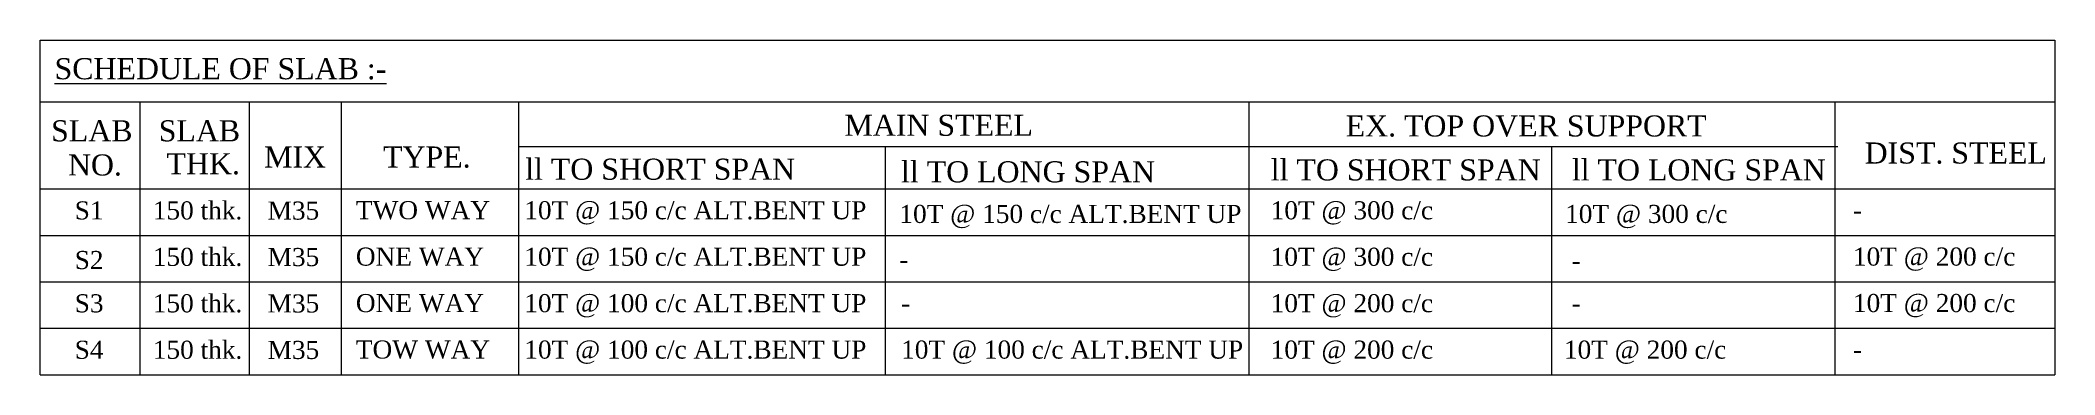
# Model space of a CAD drawing. Header units: millimetres. Extents: x 9781889 to 10654170, y -7852491 to -7608561.
# Drawn here: x 9854455 to 9887891, y -7830743 to -7825194 of the extents above; entities that cross this region are included whole.
import ezdxf

# ---------------------------------------------------------------- set-up
doc = ezdxf.new("R2010")
doc.units = ezdxf.units.MM
doc.header["$LTSCALE"] = 10
doc.layers.add('S-TEXT', color=7, linetype='Continuous', lineweight=0)
doc.styles.add('TEXT', font='times.ttf')

msp = doc.modelspace()

# ---------------------------------------------------------------- texts
at = {"layer": 'S-TEXT', "color": 1, "ltscale": 50, "style": 'TEXT'}
msp.add_text('%%USCHEDULE OF SLAB :-', height=350, dxfattribs=at).set_placement((9854691.6, -7825840.3))
at = {"layer": 'S-TEXT', "ltscale": 50, "style": 'TEXT'}
for s, height, p in [('SLAB', 350, (9854634.4, -7826871)), ('SLAB', 350, (9856420.4, -7826871)), ('MAIN STEEL', 350, (9867803.7, -7826779.4)), ('EX. TOP OVER SUPPORT', 350, (9876121.5, -7826790.3)), ('DIST. STEEL', 350, (9884735.7, -7827239.4)), ('NO.', 350, (9854914.3, -7827437.5)), ('THK.', 350, (9856550.3, -7827417.5)), ('MIX', 350, (9858170.6, -7827305.7)), ('TYPE.', 350, (9860144.3, -7827305.7)), ('ll TO SHORT SPAN', 350, (9862503.9, -7827507.8)), ('ll TO LONG SPAN', 350, (9868741.8, -7827551.6)), ('ll TO SHORT SPAN', 350, (9874878.7, -7827519.8)), ('ll TO LONG SPAN', 350, (9879876.5, -7827519.8)), ('S1', 300, (9855026.2, -7828166.8)), ('150 thk.', 300, (9856322.6, -7828166.8)), ('M35', 300, (9858229.2, -7828169.4)), ('TWO WAY', 300, (9859693.2, -7828162.8)), ('10T @ 150 c/c ALT.BENT UP', 300, (9862488.8, -7828164.2)), ('10T @ 150 c/c ALT.BENT UP', 300, (9868714.3, -7828225)), ('10T @ 300 c/c  ', 300, (9874876.9, -7828165)), ('10T @ 300 c/c  ', 300, (9879764.4, -7828225)), ('-', 300, (9884542, -7828162)), ('S2', 300, (9855026.2, -7828989.9)), ('150 thk.', 300, (9856322.6, -7828937.6)), ('M35', 300, (9858229.2, -7828940.2)), ('ONE WAY', 300, (9859693.2, -7828933.5)), ('10T @ 150 c/c ALT.BENT UP', 300, (9862488.8, -7828935)), ('-', 300, (9868714.3, -7828982.5)), ('10T @ 300 c/c  ', 300, (9874876.9, -7828935.8)), ('-', 300, (9879871.5, -7828995.8)), ('10T @ 200 c/c', 300, (9884542, -7828932.8)), ('S3', 300, (9855026.2, -7829708.4)), ('150 thk.', 300, (9856322.6, -7829708.4)), ('M35', 300, (9858229.2, -7829710.9)), ('ONE WAY', 300, (9859693.2, -7829704.3)), ('10T @ 100 c/c ALT.BENT UP', 300, (9862488.8, -7829705.8)), ('-', 300, (9868743.3, -7829705.8)), ('10T @ 200 c/c  ', 300, (9874876.9, -7829706.6)), ('-', 300, (9879872.3, -7829706.6)), ('10T @ 200 c/c', 300, (9884542, -7829703.6)), ('S4', 300, (9855026.2, -7830479.1)), ('150 thk.', 300, (9856322.6, -7830479.1)), ('M35', 300, (9858229.2, -7830481.7)), ('TOW WAY', 300, (9859693.2, -7830475)), ('10T @ 100 c/c ALT.BENT UP', 300, (9862488.8, -7830476.5)), ('10T @ 100 c/c ALT.BENT UP', 300, (9868743.3, -7830476.5)), ('10T @ 200 c/c  ', 300, (9874876.9, -7830477.3)), ('10T @ 200 c/c  ', 300, (9879744.4, -7830477.3)), ('-', 300, (9884542, -7830474.3))]:
    msp.add_text(s, height=height, dxfattribs=at).set_placement(p)

# ---------------------------------------------------------------- linework, layer by layer
at = {"layer": 'S-TEXT', "ltscale": 50}
for p, q in [((9854455, -7830743), (9854455, -7825194.4)), ((9854455, -7825194.4), (9887890.6, -7825194.4)), ((9887890.6, -7825194.4), (9887890.6, -7830743)), ((9887890.6, -7825194.4), (9887890.6, -7830743)), ((9887890.6, -7826222.9), (9854455, -7826222.9)), ((9856113.4, -7830743), (9856113.4, -7826222.9)), ((9857927.1, -7830743), (9857927.1, -7826222.9)), ((9859455.3, -7830743), (9859455.3, -7826222.9)), ((9862390.3, -7826222.9), (9862390.3, -7830743)), ((9874514.6, -7826222.9), (9874514.6, -7830743)), ((9884245.1, -7830743), (9884245.1, -7826222.9)), ((9862390.3, -7826955.2), (9884245.1, -7826955.2)), ((9862413.8, -7826955.2), (9884288.2, -7826955.2)), ((9868484.2, -7830743), (9868484.2, -7826955.2)), ((9879546.3, -7830743), (9879546.3, -7826955.2)), ((9854455, -7827659.9), (9887890.6, -7827659.9)), ((9854455, -7828430.7), (9887890.6, -7828430.7)), ((9854455, -7829201.5), (9887890.6, -7829201.5)), ((9854455, -7829201.5), (9887890.6, -7829201.5)), ((9854455, -7829972.2), (9887890.6, -7829972.2)), ((9854455, -7830743), (9887890.6, -7830743))]:
    msp.add_line(p, q, dxfattribs=at)

msp.set_redraw_order([(e.dxf.handle, doc.entitydb.next_handle()) for e in msp.query("TEXT MTEXT ATTDEF DIMENSION ARC_DIMENSION")])  # texts and dimensions are drawn at this point

doc.saveas('drawing.dxf')
